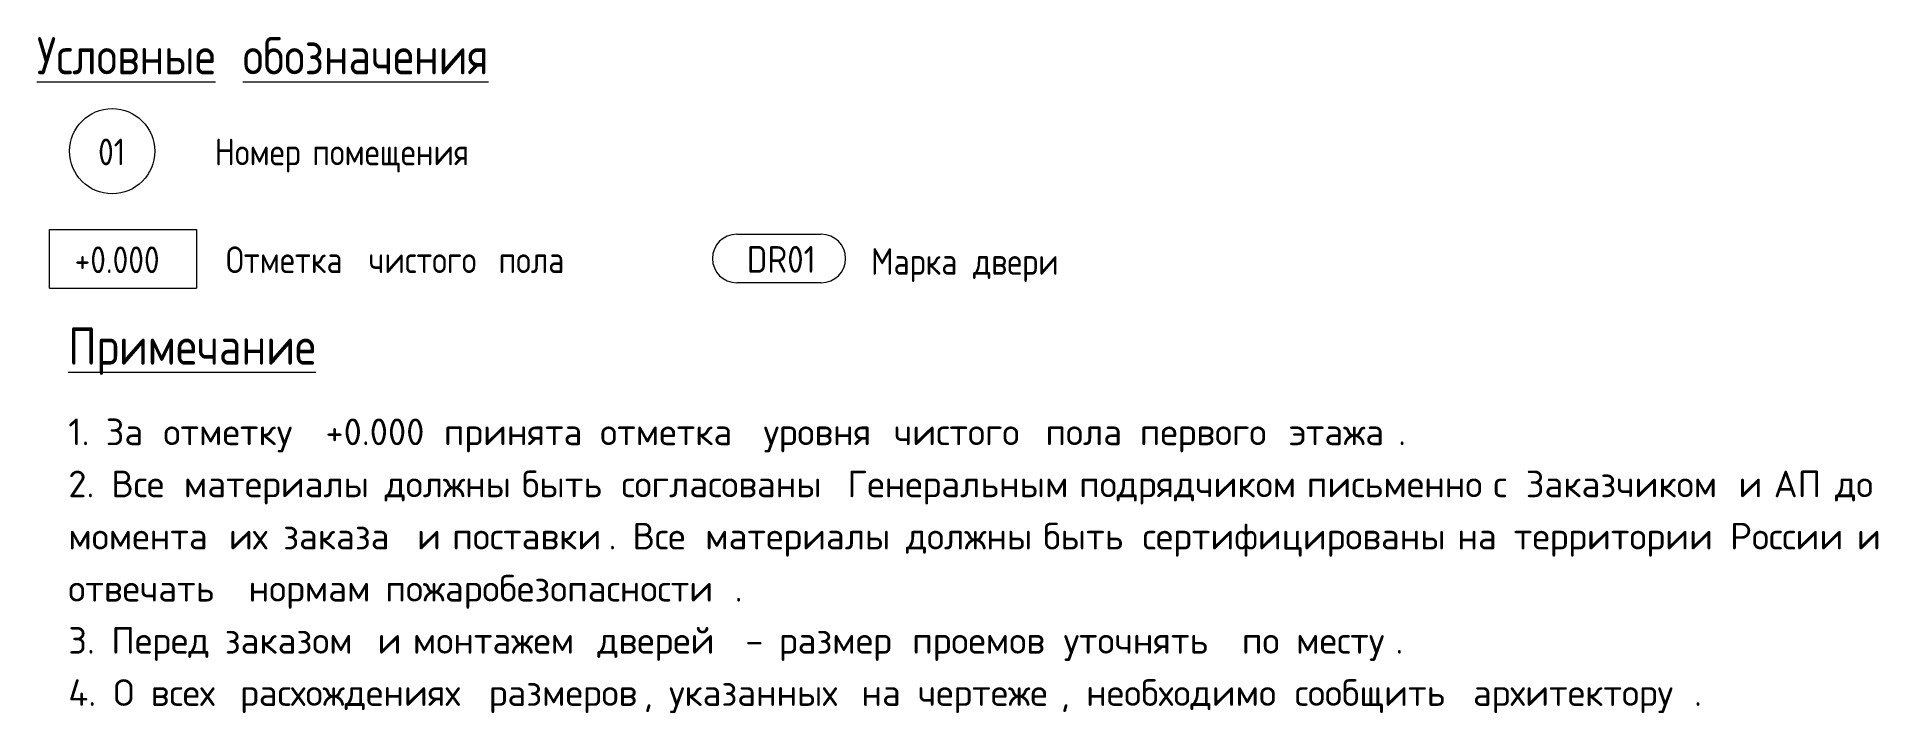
# Model space of a CAD drawing. Header units: millimetres. Extents: x -5524 to 188508, y -8553 to 29000.
# Drawn here: x 39124.6 to 39297.5, y 2388.3 to 2451.8 of the extents above; entities that cross this region are included whole.
import ezdxf

# ---------------------------------------------------------------- set-up
doc = ezdxf.new("R2010")
doc.units = ezdxf.units.MM
doc.layers.add('A-DETL', color=7, linetype='Continuous', lineweight=9)
doc.layers.add('G-ANNO-TEXT', color=7, linetype='Continuous', lineweight=9)
doc.styles.add('GOST Common_2', font='GOST_Common.ttf', dxfattribs={"width": 0.9, "height": 3.5})
doc.styles.add('GOST Common_3', font='GOST_Common.ttf', dxfattribs={"width": 0.9, "height": 2.5})
doc.styles.add('ISOCPEUR_2', font='isocpeur.ttf', dxfattribs={"width": 0.9, "height": 2.5})
doc.styles.add('ISOCPEUR_3', font='isocpeur.ttf', dxfattribs={"height": 2.5})

msp = doc.modelspace()

# ---------------------------------------------------------------- texts
at = {"layer": 'G-ANNO-TEXT', "attachment_point": 1}
for s, insert, char_height, width, style in [('\\LУсловные', (39124.63, 2451.77), 3.5, 22.1506, 'GOST Common_2'), ('\\L\\fGOST Common|b0|i0|c204|p34|;\\W.9;\\L ', (39142.9, 2451.77), 3.5, 1.2987, 'GOST Common_2'), ('\\Lобозначения', (39143.97, 2451.77), 3.5, 30.1595, 'GOST Common_2'), ('01', (39130.38, 2442.24), 2.5, 3.319, 'GOST Common_3'), ('Номер', (39141.33, 2442.24), 2.5, 10.1734, 'GOST Common_3'), ('\\fGOST Common|b0|i0|c204|p34|;\\W.9; ', (39149.72, 2442.24), 2.5, 0.938, 'GOST Common_3'), ('помещения', (39150.49, 2442.24), 2.5, 18.543, 'GOST Common_3'), ('+0.000', (39128.18, 2432.12), 2.5, 10.5342, 'GOST Common_3'), ('Отметка', (39142.38, 2432.12), 2.5, 15.2962, 'GOST Common_3'), ('\\fGOST Common|b0|i0|c204|p34|;\\W.9; ', (39155, 2432.12), 2.5, 0.938, 'GOST Common_3'), ('чистого', (39155.78, 2432.12), 2.5, 13.8532, 'GOST Common_3'), ('\\fGOST Common|b0|i0|c204|p34|;\\W.9; ', (39167.21, 2432.12), 2.5, 0.938, 'GOST Common_3'), ('пола', (39167.98, 2432.12), 2.5, 8.0089, 'GOST Common_3'), ('\\fGOST Common|b0|i0|c204|p34|;\\W.9; ', (39174.59, 2432.12), 2.5, 0.938, 'GOST Common_3'), ('DR01', (39191.29, 2432.16), 2.5, 7.6481, 'ISOCPEUR_2'), ('Марка', (39202.96, 2431.96), 2.5, 10.6785, 'GOST Common_3'), ('\\fGOST Common|b0|i0|c204|p34|;\\W.9; ', (39211.77, 2431.96), 2.5, 0.938, 'GOST Common_3'), ('двери', (39212.54, 2431.96), 2.5, 9.7405, 'GOST Common_3'), ('\\LПримечание', (39127.58, 2424.52), 3.5, 28.5, 'GOST Common_2'), ('1. ', (39127.58, 2415.97), 2.5, 4.2489, 'ISOCPEUR_3'), ('За', (39131.09, 2415.97), 2.5, 4.73, 'ISOCPEUR_3'), ('\\fISOCPEUR|b0|i0|c204|p34|; ', (39134.99, 2415.97), 2.5, 1.8439, 'ISOCPEUR_3'), (' +0.000 ', (39150.14, 2415.97), 2.5, 15.3924, 'ISOCPEUR_3'), ('\\fISOCPEUR|b0|i0|c204|p34|; ', (39176, 2415.97), 2.5, 1.8439, 'ISOCPEUR_3'), ('\\fISOCPEUR|b0|i0|c204|p34|; ', (39191.35, 2415.97), 2.5, 1.8439, 'ISOCPEUR_3'), ('\\fISOCPEUR|b0|i0|c204|p34|; ', (39203.58, 2415.97), 2.5, 1.8439, 'ISOCPEUR_3'), ('\\fISOCPEUR|b0|i0|c204|p34|; ', (39217.8, 2415.97), 2.5, 1.8439, 'ISOCPEUR_3'), ('\\fISOCPEUR|b0|i0|c204|p34|; ', (39226.67, 2415.97), 2.5, 1.8439, 'ISOCPEUR_3'), ('\\fISOCPEUR|b0|i0|c204|p34|; ', (39240.69, 2415.97), 2.5, 1.8439, 'ISOCPEUR_3'), ('отметку', (39136.51, 2415.97), 2.5, 16.5148, 'ISOCPEUR_3'), ('принята', (39162.84, 2415.97), 2.5, 15.9536, 'ISOCPEUR_3'), ('отметка', (39177.52, 2415.97), 2.5, 16.7553, 'ISOCPEUR_3'), ('уровня', (39192.87, 2415.97), 2.5, 12.9873, 'ISOCPEUR_3'), ('чистого', (39205.1, 2415.97), 2.5, 15.3924, 'ISOCPEUR_3'), ('пола', (39219.33, 2415.97), 2.5, 8.8987, 'ISOCPEUR_3'), ('первого', (39228.19, 2415.97), 2.5, 15.1519, 'ISOCPEUR_3'), ('этажа', (39242.21, 2415.97), 2.5, 12.4262, 'ISOCPEUR_3'), ('\\fISOCPEUR|b0|i0|c204|p34|;.', (39252.46, 2415.97), 2.5, 0.8819, 'ISOCPEUR_3'), ('2. ', (39127.58, 2411.08), 2.5, 4.8903, 'ISOCPEUR_3'), ('Все', (39131.62, 2411.08), 2.5, 6.4135, 'ISOCPEUR_3'), ('\\fISOCPEUR|b0|i0|c204|p34|; ', (39136.91, 2411.08), 2.5, 1.8439, 'ISOCPEUR_3'), ('материалы', (39138.43, 2411.08), 2.5, 21.0042, 'ISOCPEUR_3'), ('\\fISOCPEUR|b0|i0|c204|p34|; ', (39155.76, 2411.08), 2.5, 1.8439, 'ISOCPEUR_3'), ('должны', (39157.28, 2411.08), 2.5, 13.789, 'ISOCPEUR_3'), ('\\fISOCPEUR|b0|i0|c204|p34|; ', (39168.66, 2411.08), 2.5, 1.8439, 'ISOCPEUR_3'), ('быть', (39170.18, 2411.08), 2.5, 9.4599, 'ISOCPEUR_3'), ('\\fISOCPEUR|b0|i0|c204|p34|; ', (39177.98, 2411.08), 2.5, 1.8439, 'ISOCPEUR_3'), ('согласованы', (39179.51, 2411.08), 2.5, 23.8903, 'ISOCPEUR_3'), ('\\fISOCPEUR|b0|i0|c204|p34|; ', (39199.22, 2411.08), 2.5, 1.8439, 'ISOCPEUR_3'), ('Генеральным', (39200.74, 2411.08), 2.5, 24.5316, 'ISOCPEUR_3'), ('\\fISOCPEUR|b0|i0|c204|p34|; ', (39220.98, 2411.08), 2.5, 1.8439, 'ISOCPEUR_3'), ('подрядчиком', (39222.5, 2411.08), 2.5, 24.0506, 'ISOCPEUR_3'), ('\\fISOCPEUR|b0|i0|c204|p34|; ', (39242.34, 2411.08), 2.5, 1.8439, 'ISOCPEUR_3'), ('письменно', (39243.87, 2411.08), 2.5, 19.4008, 'ISOCPEUR_3'), ('\\fISOCPEUR|b0|i0|c204|p34|; ', (39259.87, 2411.08), 2.5, 1.8439, 'ISOCPEUR_3'), ('\\fISOCPEUR|b0|i0|c204|p34|;с', (39261.39, 2411.08), 2.5, 1.8439, 'ISOCPEUR_3'), ('\\fISOCPEUR|b0|i0|c204|p34|; ', (39262.92, 2411.08), 2.5, 1.8439, 'ISOCPEUR_3'), ('Заказчиком', (39264.44, 2411.08), 2.5, 22.3671, 'ISOCPEUR_3'), ('\\fISOCPEUR|b0|i0|c204|p34|; ', (39282.89, 2411.08), 2.5, 1.8439, 'ISOCPEUR_3'), ('\\fISOCPEUR|b0|i0|c204|p34|;и', (39284.41, 2411.08), 2.5, 2.1646, 'ISOCPEUR_3'), ('\\fISOCPEUR|b0|i0|c204|p34|; ', (39286.2, 2411.08), 2.5, 1.8439, 'ISOCPEUR_3'), ('АП', (39287.72, 2411.08), 2.5, 5.1308, 'ISOCPEUR_3'), ('\\fISOCPEUR|b0|i0|c204|p34|; ', (39291.95, 2411.08), 2.5, 1.8439, 'ISOCPEUR_3'), ('до', (39293.48, 2411.08), 2.5, 4.3291, 'ISOCPEUR_3'), ('\\fISOCPEUR|b0|i0|c204|p34|; ', (39297.05, 2411.08), 2.5, 1.8439, 'ISOCPEUR_3'), ('момента', (39127.58, 2406.18), 2.5, 16.4346, 'ISOCPEUR_3'), ('\\fISOCPEUR|b0|i0|c204|p34|; ', (39141.14, 2406.18), 2.5, 1.8439, 'ISOCPEUR_3'), ('их', (39142.66, 2406.18), 2.5, 4.3291, 'ISOCPEUR_3'), ('\\fISOCPEUR|b0|i0|c204|p34|; ', (39146.23, 2406.18), 2.5, 1.8439, 'ISOCPEUR_3'), ('заказа', (39147.76, 2406.18), 2.5, 13.3882, 'ISOCPEUR_3'), ('\\fISOCPEUR|b0|i0|c204|p34|; ', (39158.8, 2406.18), 2.5, 1.8439, 'ISOCPEUR_3'), ('\\fISOCPEUR|b0|i0|c204|p34|;и', (39160.32, 2406.18), 2.5, 2.1646, 'ISOCPEUR_3'), ('\\fISOCPEUR|b0|i0|c204|p34|; ', (39162.11, 2406.18), 2.5, 1.8439, 'ISOCPEUR_3'), ('поставки', (39163.63, 2406.18), 2.5, 17.7975, 'ISOCPEUR_3'), ('Все', (39180.56, 2406.18), 2.5, 6.4135, 'ISOCPEUR_3'), ('\\fISOCPEUR|b0|i0|c204|p34|; ', (39185.86, 2406.18), 2.5, 1.8439, 'ISOCPEUR_3'), ('материалы', (39187.38, 2406.18), 2.5, 21.0042, 'ISOCPEUR_3'), ('\\fISOCPEUR|b0|i0|c204|p34|; ', (39204.71, 2406.18), 2.5, 1.8439, 'ISOCPEUR_3'), ('должны', (39206.23, 2406.18), 2.5, 13.789, 'ISOCPEUR_3'), ('\\fISOCPEUR|b0|i0|c204|p34|; ', (39217.61, 2406.18), 2.5, 1.8439, 'ISOCPEUR_3'), ('быть', (39219.13, 2406.18), 2.5, 9.4599, 'ISOCPEUR_3'), ('\\fISOCPEUR|b0|i0|c204|p34|; ', (39226.93, 2406.18), 2.5, 1.8439, 'ISOCPEUR_3'), ('сертифицированы', (39228.45, 2406.18), 2.5, 33.9915, 'ISOCPEUR_3'), ('\\fISOCPEUR|b0|i0|c204|p34|; ', (39256.5, 2406.18), 2.5, 1.8439, 'ISOCPEUR_3'), ('на', (39258.02, 2406.18), 2.5, 4.5696, 'ISOCPEUR_3'), ('\\fISOCPEUR|b0|i0|c204|p34|; ', (39261.79, 2406.18), 2.5, 1.8439, 'ISOCPEUR_3'), ('территории', (39263.31, 2406.18), 2.5, 22.7679, 'ISOCPEUR_3'), ('\\fISOCPEUR|b0|i0|c204|p34|; ', (39282.1, 2406.18), 2.5, 1.8439, 'ISOCPEUR_3'), ('России', (39283.62, 2406.18), 2.5, 12.5865, 'ISOCPEUR_3'), ('\\fISOCPEUR|b0|i0|c204|p34|; ', (39294, 2406.18), 2.5, 1.8439, 'ISOCPEUR_3'), ('\\fISOCPEUR|b0|i0|c204|p34|;и', (39295.53, 2406.18), 2.5, 2.1646, 'ISOCPEUR_3'), ('\\fISOCPEUR|b0|i0|c204|p34|; ', (39297.31, 2406.18), 2.5, 1.8439, 'ISOCPEUR_3'), ('. ', (39178.32, 2406.18), 2.5, 2.7257, 'ISOCPEUR_3'), ('отвечать', (39127.58, 2401.29), 2.5, 18.6793, 'ISOCPEUR_3'), ('\\fISOCPEUR|b0|i0|c204|p34|; ', (39142.99, 2401.29), 2.5, 1.8439, 'ISOCPEUR_3'), ('нормам', (39144.51, 2401.29), 2.5, 13.7089, 'ISOCPEUR_3'), ('\\fISOCPEUR|b0|i0|c204|p34|; ', (39155.83, 2401.29), 2.5, 1.8439, 'ISOCPEUR_3'), ('пожаробезопасности', (39157.35, 2401.29), 2.5, 39.7637, 'ISOCPEUR_3'), ('\\fISOCPEUR|b0|i0|c204|p34|;.', (39190.16, 2401.29), 2.5, 0.8819, 'ISOCPEUR_3'), ('3. ', (39127.58, 2396.4), 2.5, 4.8903, 'ISOCPEUR_3'), ('Перед', (39131.62, 2396.4), 2.5, 11.0633, 'ISOCPEUR_3'), ('\\fISOCPEUR|b0|i0|c204|p34|; ', (39140.74, 2396.4), 2.5, 1.8439, 'ISOCPEUR_3'), ('заказом', (39142.27, 2396.4), 2.5, 15.5527, 'ISOCPEUR_3'), ('\\fISOCPEUR|b0|i0|c204|p34|; ', (39155.1, 2396.4), 2.5, 1.8439, 'ISOCPEUR_3'), ('\\fISOCPEUR|b0|i0|c204|p34|;и', (39156.62, 2396.4), 2.5, 2.1646, 'ISOCPEUR_3'), ('\\fISOCPEUR|b0|i0|c204|p34|; ', (39158.41, 2396.4), 2.5, 1.8439, 'ISOCPEUR_3'), ('монтажем', (39159.93, 2396.4), 2.5, 19.1603, 'ISOCPEUR_3'), ('\\fISOCPEUR|b0|i0|c204|p34|; ', (39175.74, 2396.4), 2.5, 1.8439, 'ISOCPEUR_3'), ('дверей', (39177.26, 2396.4), 2.5, 12.9873, 'ISOCPEUR_3'), ('  - ', (39187.97, 2396.4), 2.5, 7.6962, 'ISOCPEUR_3'), ('размер', (39194.32, 2396.4), 2.5, 13.308, 'ISOCPEUR_3'), ('\\fISOCPEUR|b0|i0|c204|p34|; ', (39205.3, 2396.4), 2.5, 1.8439, 'ISOCPEUR_3'), ('проемов', (39206.82, 2396.4), 2.5, 15.3924, 'ISOCPEUR_3'), ('\\fISOCPEUR|b0|i0|c204|p34|; ', (39219.52, 2396.4), 2.5, 1.8439, 'ISOCPEUR_3'), ('уточнять', (39221.05, 2396.4), 2.5, 18.4388, 'ISOCPEUR_3'), ('\\fISOCPEUR|b0|i0|c204|p34|; ', (39236.26, 2396.4), 2.5, 1.8439, 'ISOCPEUR_3'), ('по', (39237.78, 2396.4), 2.5, 4.3291, 'ISOCPEUR_3'), ('\\fISOCPEUR|b0|i0|c204|p34|; ', (39241.35, 2396.4), 2.5, 1.8439, 'ISOCPEUR_3'), ('месту', (39242.87, 2396.4), 2.5, 11.3038, 'ISOCPEUR_3'), ('\\fISOCPEUR|b0|i0|c204|p34|;.', (39252.2, 2396.4), 2.5, 0.8819, 'ISOCPEUR_3'), ('4. ', (39127.58, 2391.5), 2.5, 5.1308, 'ISOCPEUR_3'), ('\\fISOCPEUR|b0|i0|c204|p34|;О', (39131.81, 2391.5), 2.5, 2.4051, 'ISOCPEUR_3'), ('\\fISOCPEUR|b0|i0|c204|p34|; ', (39133.8, 2391.5), 2.5, 1.8439, 'ISOCPEUR_3'), ('\\fISOCPEUR|b0|i0|c204|p34|; ', (39142.2, 2391.5), 2.5, 1.8439, 'ISOCPEUR_3'), ('\\fISOCPEUR|b0|i0|c204|p34|; ', (39165.55, 2391.5), 2.5, 1.8439, 'ISOCPEUR_3'), ('\\fISOCPEUR|b0|i0|c204|p34|; ', (39200.54, 2391.5), 2.5, 1.8439, 'ISOCPEUR_3'), ('\\fISOCPEUR|b0|i0|c204|p34|; ', (39205.83, 2391.5), 2.5, 1.8439, 'ISOCPEUR_3'), ('необходимо', (39223.16, 2391.5), 2.5, 21.8861, 'ISOCPEUR_3'), ('\\fISOCPEUR|b0|i0|c204|p34|; ', (39241.22, 2391.5), 2.5, 1.8439, 'ISOCPEUR_3'), ('сообщить', (39242.74, 2391.5), 2.5, 18.4388, 'ISOCPEUR_3'), ('\\fISOCPEUR|b0|i0|c204|p34|; ', (39257.95, 2391.5), 2.5, 1.8439, 'ISOCPEUR_3'), ('всех', (39135.32, 2391.5), 2.5, 8.3376, 'ISOCPEUR_3'), ('расхождениях', (39143.72, 2391.5), 2.5, 26.4557, 'ISOCPEUR_3'), ('размеров', (39167.07, 2391.5), 2.5, 17.6371, 'ISOCPEUR_3'), ('указанных', (39184, 2391.5), 2.5, 20.0422, 'ISOCPEUR_3'), ('на', (39202.06, 2391.5), 2.5, 4.5696, 'ISOCPEUR_3'), ('чертеже', (39207.35, 2391.5), 2.5, 16.2743, 'ISOCPEUR_3'), ('архитектору', (39259.48, 2391.5), 2.5, 25.173, 'ISOCPEUR_3'), (', ', (39181.62, 2391.5), 2.5, 2.8861, 'ISOCPEUR_3'), (', ', (39220.78, 2391.5), 2.5, 2.8861, 'ISOCPEUR_3'), ('\\fISOCPEUR|b0|i0|c204|p34|;.', (39280.25, 2391.5), 2.5, 0.8819, 'ISOCPEUR_3')]:
    msp.add_mtext(s, dxfattribs=dict(at, insert=insert, char_height=char_height, width=width, style=style))

# ---------------------------------------------------------------- linework, layer by layer
at = {"layer": 'A-DETL'}
for p, q in [((39125.82, 2433.7), (39139.61, 2433.7)), ((39125.82, 2428.2), (39125.82, 2433.7)), ((39139.61, 2433.7), (39139.61, 2428.2)), ((39190.35, 2433.27), (39198.29, 2433.27)), ((39125.82, 2428.2), (39139.61, 2428.2)), ((39198.29, 2428.71), (39190.35, 2428.71))]:
    msp.add_line(p, q, dxfattribs=at)
msp.add_circle((39131.7, 2441.06), 4, dxfattribs=at)
for centre, start, end in [((39190.35, 2430.99), 90, 180), ((39198.29, 2430.99), 0, 90), ((39190.35, 2430.99), 180, 270), ((39198.29, 2430.99), 270, 0)]:
    msp.add_arc(centre, 2.28, start, end, dxfattribs=at)

msp.set_redraw_order([(e.dxf.handle, doc.entitydb.next_handle()) for e in msp.query("TEXT MTEXT ATTDEF DIMENSION ARC_DIMENSION")])  # texts and dimensions are drawn at this point

doc.saveas('drawing.dxf')
